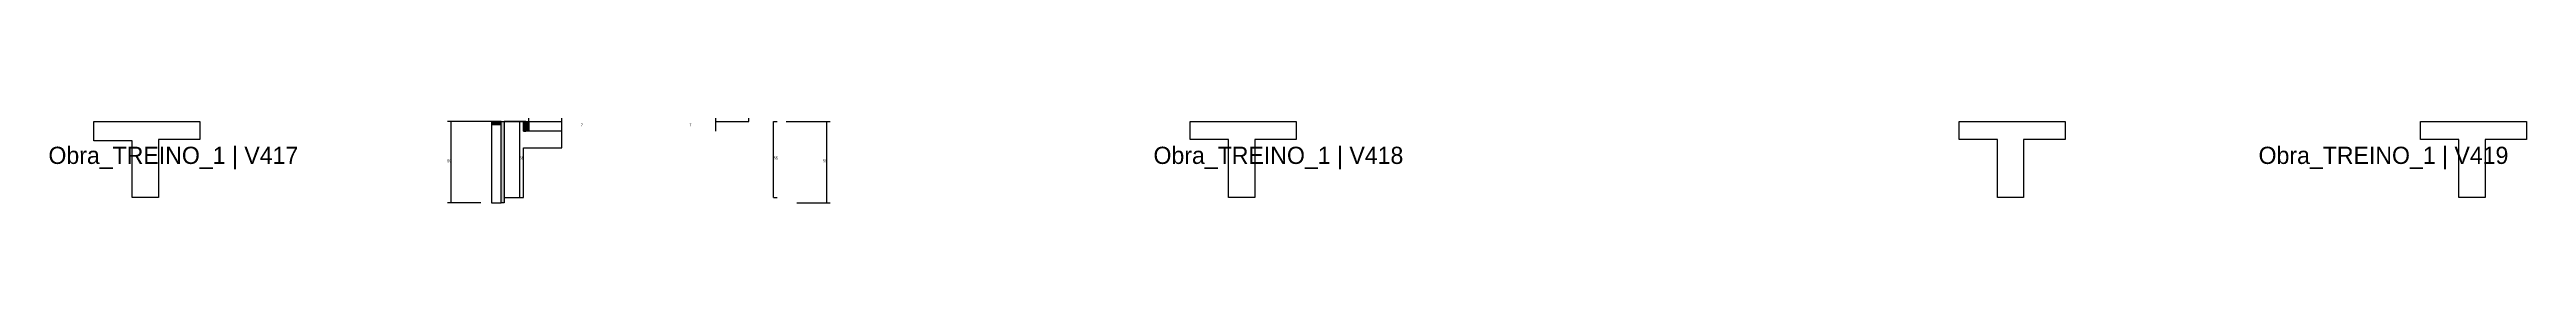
# Model space of a CAD drawing. Header units: metres. Extents: x -2848 to 21926, y -45195 to 1016.
# Drawn here: x 9602 to 13188, y -7866 to -7744 of the extents above; entities that cross this region are included whole.
import ezdxf

# ---------------------------------------------------------------- set-up
doc = ezdxf.new("R2010")
doc.units = ezdxf.units.M
for name, color, linetype in [('CONCRETO', 251, 'Continuous'), ('COTA', 4, 'Continuous'), ('Cota Seção (2x)', 4, 'Continuous'), ('Hachura', 253, 'Continuous'), ('LABEL_ID', 3, 'Continuous'), ('Madeira', 126, 'Continuous'), ('Painéis', 200, 'Continuous')]:
    doc.layers.add(name, color=color, linetype=linetype)

msp = doc.modelspace()

# ---------------------------------------------------------------- hatches: boundary and pattern name
at = {"layer": 'Hachura'}
h = msp.add_hatch(dxfattribs=at)
h.set_pattern_fill('ANSI31', scale=0.5)
h.paths.add_polyline_path([(10255.7, -7752.9), (10255.7, -7748.5), (10255.7, -7748.5), (10241.7, -7748.5), (10241.7, -7748.5), (10241.7, -7752.9), (10241.7, -7752.9), (10255.7, -7752.9)])
h = msp.add_hatch(color=8, dxfattribs=at)
h.dxf.hatch_style = 1
h.paths.add_polyline_path([(10255.7, -7748.5), (10259.7, -7748.5), (10259.7, -7748.5), (10259.7, -7866.5), (10259.7, -7866.5), (10255.7, -7866.5), (10255.7, -7866.5), (10255.7, -7748.5)])
h = msp.add_hatch(color=8, dxfattribs=at)
h.dxf.hatch_style = 1
h.paths.add_polyline_path([(10291.3, -7748.5), (10287.7, -7748.5), (10287.7, -7748.5), (10287.7, -7762.5), (10287.7, -7762.5), (10291.3, -7762.5), (10291.3, -7762.5), (10291.3, -7748.5)])
h = msp.add_hatch(dxfattribs=at)
h.set_pattern_fill('ANSI31', scale=0.5)
h.paths.add_polyline_path([(10295.7, -7762.5), (10291.3, -7762.5), (10291.3, -7762.5), (10291.3, -7748.5), (10291.3, -7748.5), (10295.7, -7748.5), (10295.7, -7748.5), (10295.7, -7762.5)])

# ---------------------------------------------------------------- linework, layer by layer
at = {"layer": 'CONCRETO'}
for points in [[(9665.6, -7776.5), (9665.6, -7748.5), (9819.2, -7748.5), (9819.2, -7774.5), (9759.2, -7774.5), (9759.2, -7858.5), (9721.2, -7858.5), (9721.2, -7776.5)], [(10343.3, -7786.5), (10343.3, -7762.5), (10287.7, -7762.5), (10287.7, -7748.5), (10259.7, -7748.5), (10259.7, -7858.5), (10287.7, -7858.5), (10287.7, -7786.5)], [(11253.2, -7774.5), (11253.2, -7748.5), (11406.8, -7748.5), (11406.8, -7774.5), (11346.8, -7774.5), (11346.8, -7858.5), (11308.8, -7858.5), (11308.8, -7774.5)], [(12366.3, -7774.5), (12366.3, -7748.5), (12519.9, -7748.5), (12519.9, -7774.5), (12459.9, -7774.5), (12459.9, -7858.5), (12421.9, -7858.5), (12421.9, -7774.5)], [(13034.3, -7774.5), (13034.3, -7748.5), (13187.9, -7748.5), (13187.9, -7774.5), (13127.9, -7774.5), (13127.9, -7858.5), (13089.9, -7858.5), (13089.9, -7774.5)]]:
    msp.add_lwpolyline(points, close=True, dxfattribs=at)
at = {"layer": 'COTA'}
for p, q in [((10295.7, -7748.5), (10295.7, -7743.5)), ((10343.3, -7762.5), (10343.3, -7743.5)), ((10566.4, -7762.5), (10566.4, -7743.5)), ((10614, -7748.5), (10614, -7743.5)), ((10241.7, -7748.5), (10177.9, -7748.5)), ((10182.9, -7866.5), (10182.9, -7748.5)), ((10295.7, -7748.5), (10343.3, -7748.5)), ((10566.4, -7748.5), (10614, -7748.5)), ((10668, -7748.5), (10731.9, -7748.5)), ((10726.9, -7866.5), (10726.9, -7748.5)), ((10226.1, -7866.5), (10177.9, -7866.5)), ((10683.6, -7866.5), (10731.9, -7866.5))]:
    msp.add_line(p, q, dxfattribs=at)
at = {"layer": 'Cota Seção (2x)'}
for p, q in [((10259.7, -7748.5), (10287.3, -7748.5)), ((10282.3, -7858.5), (10282.3, -7748.5)), ((10650, -7858.5), (10650, -7748.5)), ((10650, -7748.5), (10655, -7748.5)), ((10259.7, -7858.5), (10287.3, -7858.5)), ((10650, -7858.5), (10655, -7858.5))]:
    msp.add_line(p, q, dxfattribs=at)
at = {"layer": 'Madeira'}
for points in [[(10255.7, -7752.9), (10255.7, -7748.5), (10241.7, -7748.5), (10241.7, -7752.9)], [(10255.7, -7748.5), (10241.7, -7748.5), (10241.7, -7866.5), (10255.7, -7866.5)], [(10295.7, -7762.5), (10291.3, -7762.5), (10291.3, -7748.5), (10295.7, -7748.5)]]:
    msp.add_lwpolyline(points, close=True, dxfattribs=at)
at = {"layer": 'Painéis'}
for points in [[(10255.7, -7748.5), (10259.7, -7748.5), (10259.7, -7866.5), (10255.7, -7866.5)], [(10291.3, -7748.5), (10287.7, -7748.5), (10287.7, -7762.5), (10291.3, -7762.5)]]:
    msp.add_lwpolyline(points, close=True, dxfattribs=at)

# ---------------------------------------------------------------- texts
at = {"layer": 'COTA'}
for s, p in [('7', (10370.9, -7755.5)), ('7', (10527.9, -7755.5)), ('59', (10177.4, -7807.5)), ('59', (10721.4, -7807.5))]:
    msp.add_text(s, height=4, dxfattribs=at).set_placement(p)
at = {"layer": 'Cota Seção (2x)'}
for p in [(10282.3, -7803.5), (10650, -7803.5)]:
    msp.add_text('55', height=4, dxfattribs=at).set_placement(p)
at = {"layer": 'LABEL_ID'}
for s, p in [('Obra_TREINO_1 | V417', (9600, -7810)), ('Obra_TREINO_1 | V418', (11200, -7810)), ('Obra_TREINO_1 | V419', (12800, -7810))]:
    msp.add_text(s, height=25, dxfattribs=at).set_placement(p)

doc.saveas('drawing.dxf')
